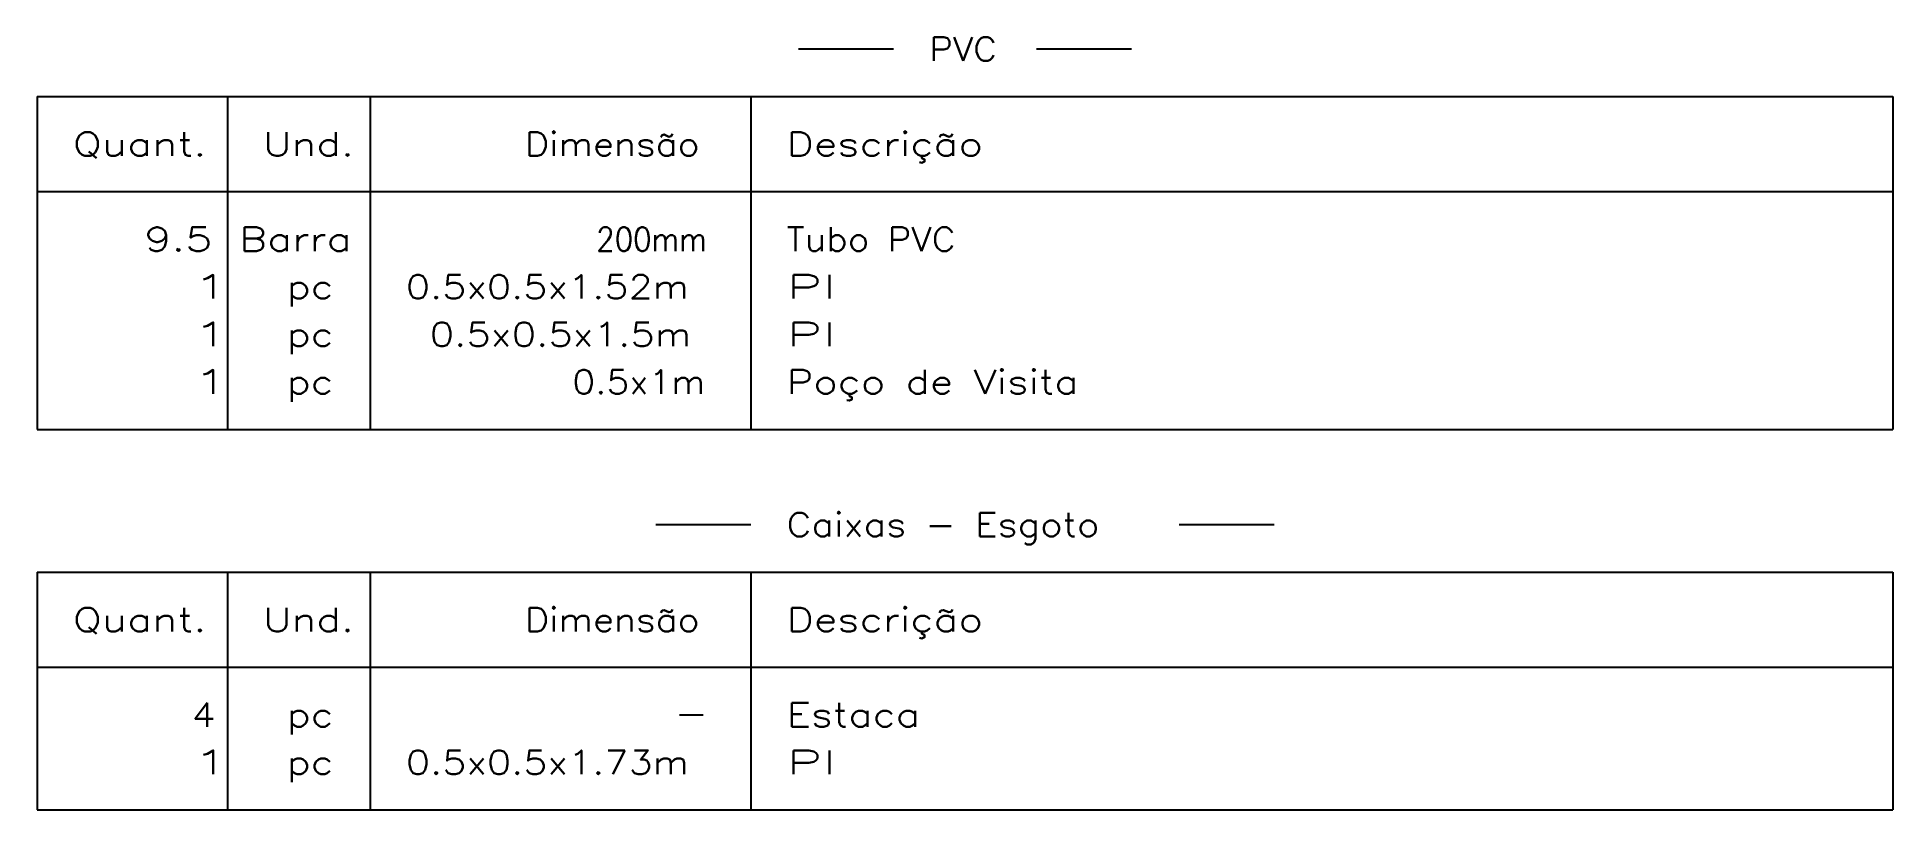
# Model space of a CAD drawing. Extents: x -6997814 to 14282083, y -16 to 289481930.
# Drawn here: x 363795 to 363857.4, y 7351830.8 to 7351856.8 of the extents above; entities that cross this region are included whole.
import ezdxf

# ---------------------------------------------------------------- set-up
doc = ezdxf.new("R2010")
doc.units = 0
doc.header["$LTSCALE"] = 6.5
doc.layers.add('LISTAGEM_LINHA', color=7, linetype='CONTINUOUS')
doc.layers.add('LISTAGEM_TEXTO', color=7, linetype='CONTINUOUS')
doc.styles.add('ROMANS', font='romans.shx')

msp = doc.modelspace()

# ---------------------------------------------------------------- texts
at = {"layer": 'LISTAGEM_TEXTO', "lineweight": -2, "style": 'ROMANS'}
for s, width, p in [('PVC', 1.105263, (363825.00004, 7351856.00372)), ('Quant.', 1.298969, (363796.20004, 7351852.80372)), ('Und.', 1.272727, (363802.60004, 7351852.80372)), ('Dimensão', 1.135135, (363811.40004, 7351852.80372)), ('Descrição', 1.277027, (363820.20004, 7351852.80372)), ('9.5', 1.340426, (363798.60004, 7351849.60372)), ('Barra', 1.296296, (363801.80004, 7351849.60372)), ('200mm', 0.905172, (363813.80004, 7351849.60372)), ('Tubo PVC', 1.112583, (363820.20004, 7351849.60372)), ('1', 1.909091, (363800.20004, 7351848.00372)), ('pc', 1.235294, (363803.40004, 7351848.00372)), ('0.5x0.5x1.52m', 1.186957, (363807.40004, 7351848.00372)), ('PI', 1.68, (363820.20004, 7351848.00372)), ('1', 1.909091, (363800.20004, 7351846.40372)), ('0.5x0.5x1.5m', 1.2, (363808.20004, 7351846.40372)), ('PI', 1.68, (363820.20004, 7351846.40372)), ('pc', 1.235294, (363803.40004, 7351846.40372)), ('1', 1.909091, (363800.20004, 7351844.80372)), ('pc', 1.235294, (363803.40004, 7351844.80372)), ('0.5x1m', 1.115044, (363813.00004, 7351844.80372)), ('Poço de Visita', 1.25641, (363820.20004, 7351844.80372)), ('Caixas - Esgoto', 1.162362, (363820.20004, 7351840.00372)), ('Quant.', 1.298969, (363796.20004, 7351836.80372)), ('Und.', 1.272727, (363802.60004, 7351836.80372)), ('Dimensão', 1.135135, (363811.40004, 7351836.80372)), ('Descrição', 1.277027, (363820.20004, 7351836.80372)), ('4', 1.166667, (363800.20004, 7351833.60372)), ('pc', 1.235294, (363803.40004, 7351833.60372)), ('Estaca', 1.26, (363820.20004, 7351833.60372)), ('1', 1.909091, (363800.20004, 7351832.00372)), ('0.5x0.5x1.73m', 1.186957, (363807.40004, 7351832.00372)), ('PI', 1.68, (363820.20004, 7351832.00372)), ('pc', 1.235294, (363803.40004, 7351832.00372))]:
    msp.add_text(s, height=0.8, dxfattribs=dict(at, width=width)).set_placement(p)

# ---------------------------------------------------------------- linework, layer by layer
at = {"layer": 'LISTAGEM_LINHA', "lineweight": -2}
for p, q in [((363820.60004, 7351856.40372), (363823.80004, 7351856.40372)), ((363828.60004, 7351856.40372), (363831.80004, 7351856.40372)), ((363795.00004, 7351854.80372), (363795, 7351843.6037)), ((363795.00004, 7351854.80372), (363857.40004, 7351854.80372)), ((363801.40004, 7351854.80372), (363801.4, 7351843.6037)), ((363806.20004, 7351854.80372), (363806.2, 7351843.6037)), ((363819.00004, 7351854.80372), (363819, 7351843.6037)), ((363857.40004, 7351854.80372), (363857.4, 7351843.6037)), ((363795.00004, 7351851.60372), (363857.40004, 7351851.60372)), ((363795.00004, 7351843.60372), (363857.40004, 7351843.60372)), ((363815.80004, 7351840.40372), (363819.00004, 7351840.40372)), ((363833.40004, 7351840.40372), (363836.60004, 7351840.40372)), ((363795.00004, 7351838.80372), (363795, 7351830.8037)), ((363795.00004, 7351838.80372), (363857.40004, 7351838.80372)), ((363801.40004, 7351838.80372), (363801.4, 7351830.8037)), ((363806.20004, 7351838.80372), (363806.2, 7351830.8037)), ((363819.00004, 7351838.80372), (363819, 7351830.8037)), ((363857.40004, 7351838.80372), (363857.4, 7351830.8037)), ((363795.00004, 7351835.60372), (363857.40004, 7351835.60372)), ((363816.60004, 7351834.00372), (363817.40004, 7351834.00372)), ((363795.00004, 7351830.80372), (363857.40004, 7351830.80372))]:
    msp.add_line(p, q, dxfattribs=at)

msp.set_redraw_order([(e.dxf.handle, doc.entitydb.next_handle()) for e in msp.query("TEXT MTEXT ATTDEF DIMENSION ARC_DIMENSION")])  # texts and dimensions are drawn at this point

doc.saveas('drawing.dxf')
